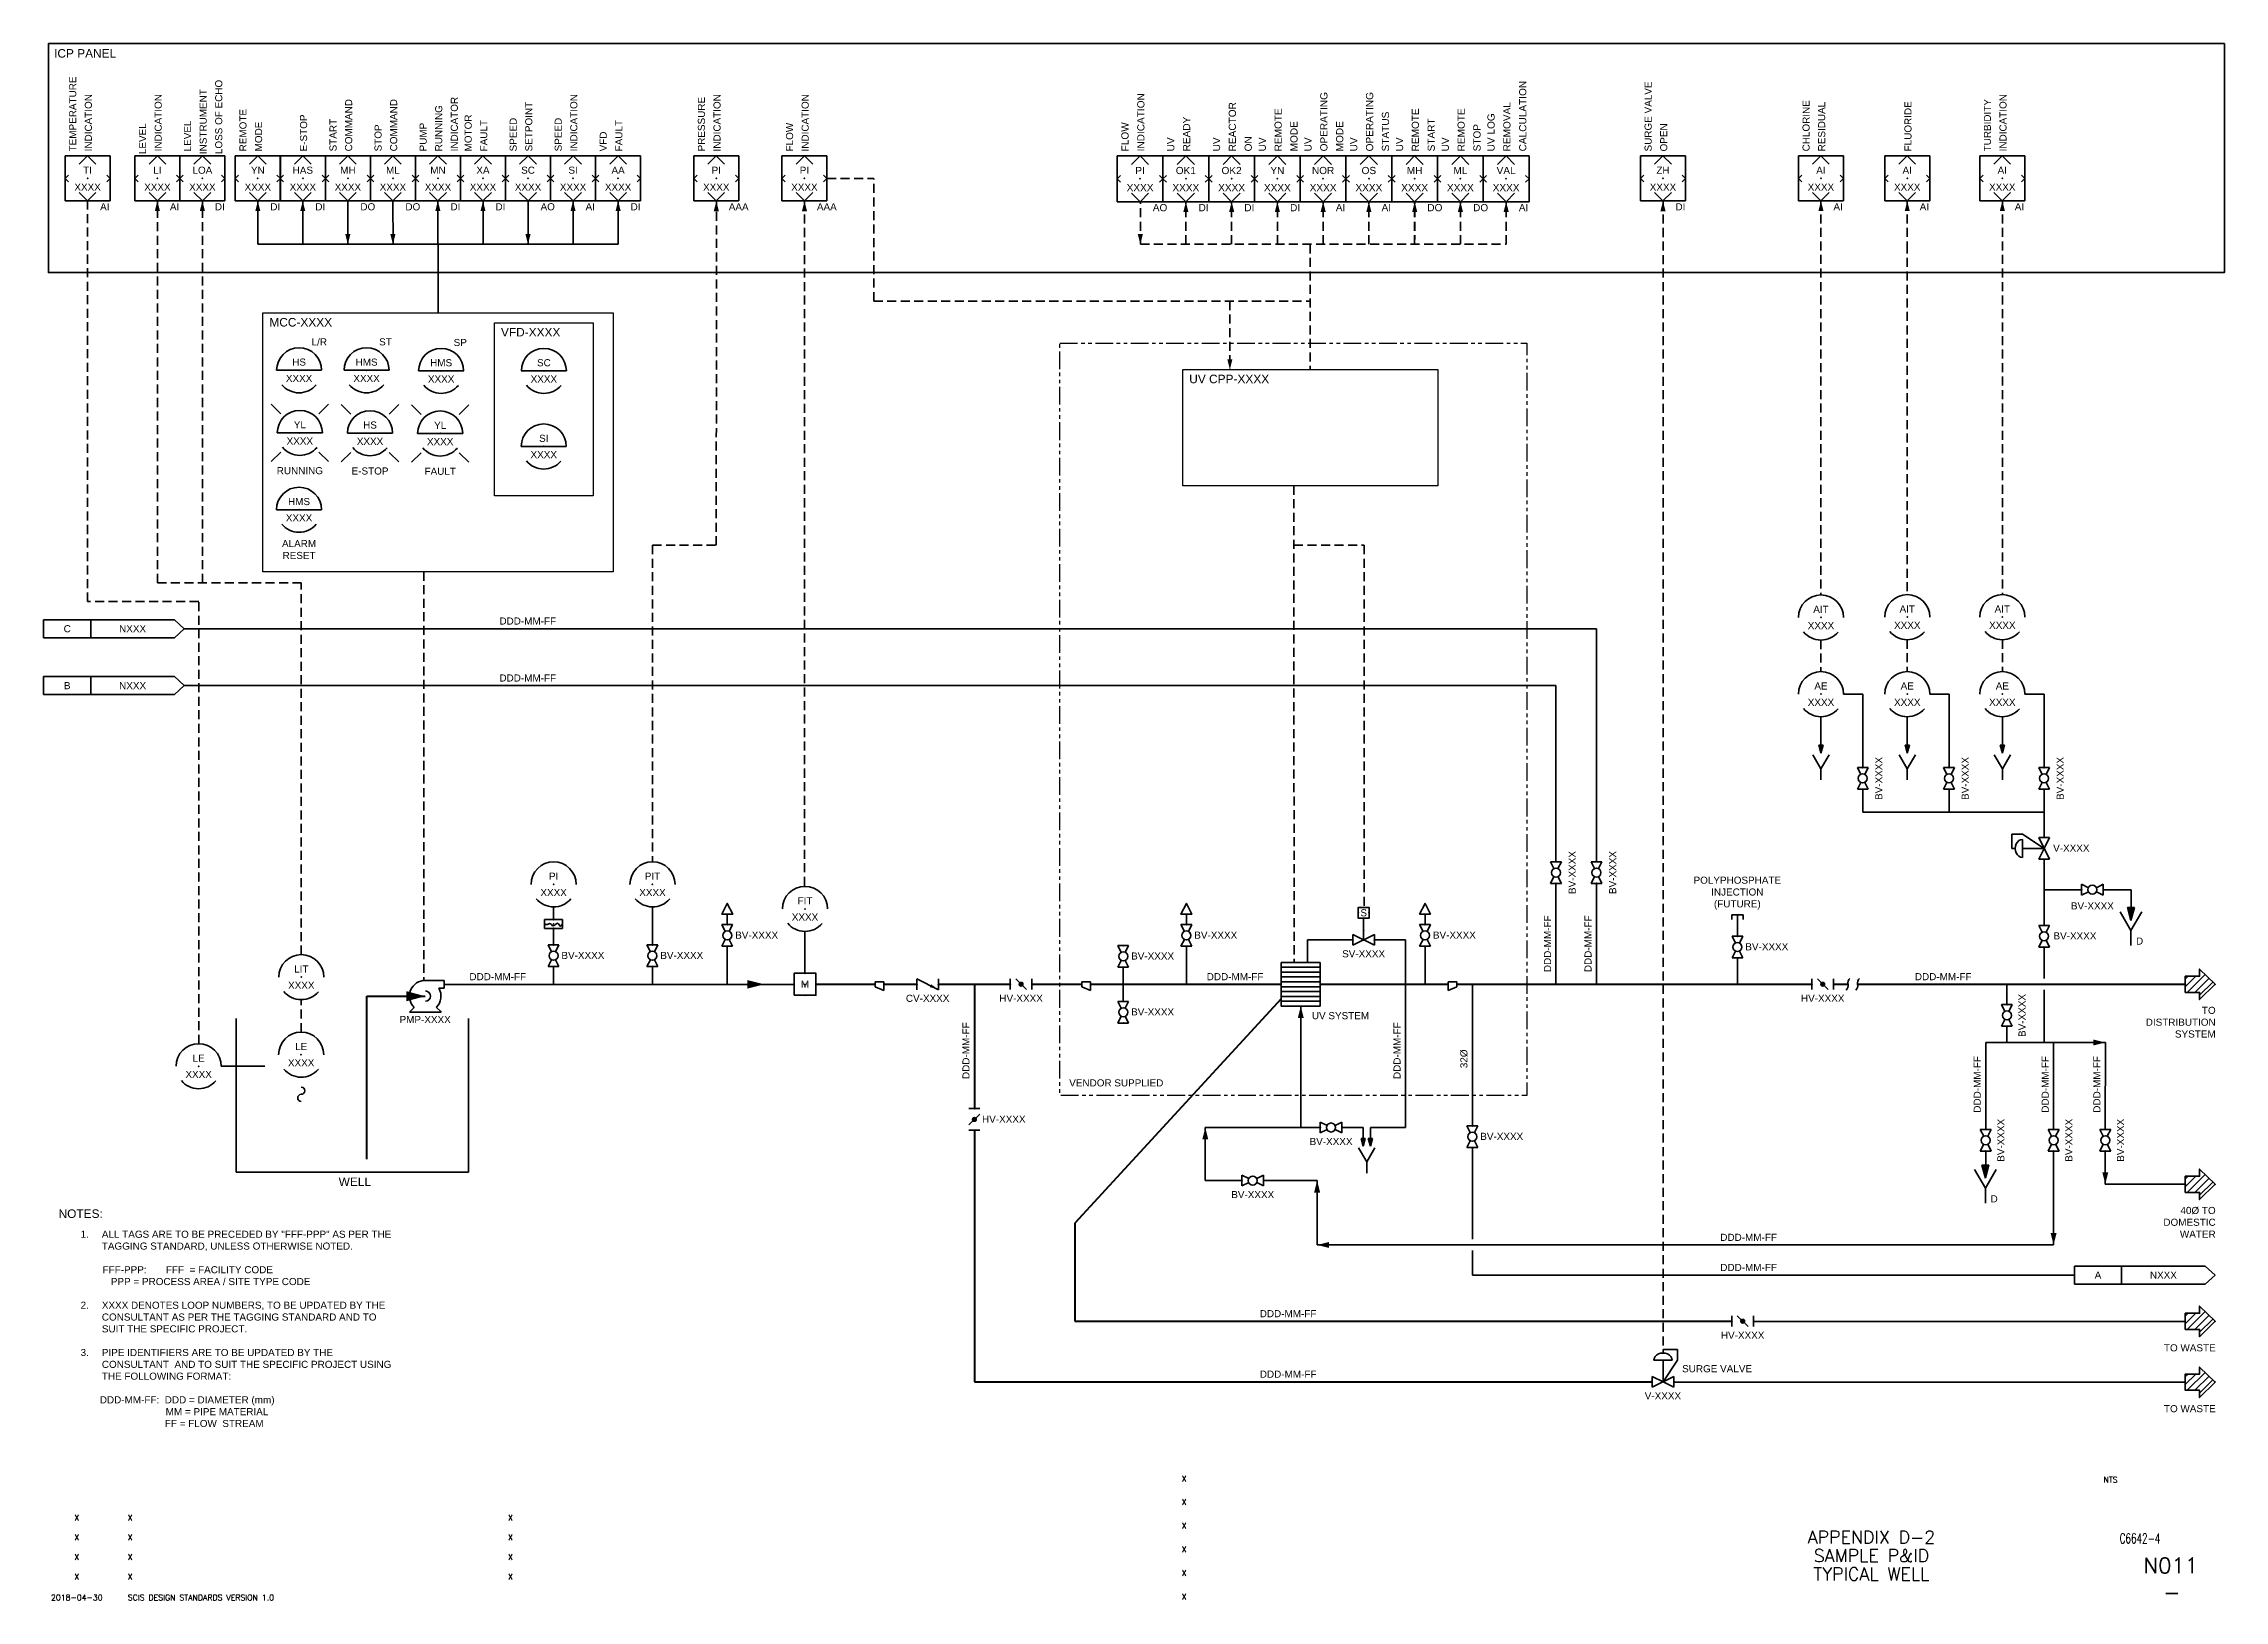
# Paper-space layout '01-Typical Well - A1 Sheet' of a CAD drawing. Extents: x 47 to 816, y 22 to 571.
import ezdxf
from ezdxf.enums import TextEntityAlignment as Align

# ---------------------------------------------------------------- set-up
doc = ezdxf.new("R2010")
doc.units = 0
doc.linetypes.add('HIDDEN2', pattern=[4.7625, 3.175, -1.5875])
doc.linetypes.add('PHANTOM2', pattern=[1.25, 0.625, -0.125, 0.125, -0.125, 0.125, -0.125])
doc.layers.add('BOR-A1', color=7, linetype='Continuous')
for name, color, linetype, lineweight in [('D-EQPM', 4, 'Continuous', 35), ('D-MAJOR', 6, 'Continuous', 70), ('D-MINOR', 4, 'Continuous', 35), ('D-VALV', 4, 'Continuous', 35), ('G-ANNO-SYMB', 4, 'Continuous', 35), ('N-ANNO-TEXT', 3, 'Continuous', 18), ('N-CONT-PANL', 3, 'Continuous', 25), ('N-EQPM', 4, 'Continuous', 35), ('N-INST', 4, 'Continuous', 35), ('N-SGNL-ELEC', 4, 'HIDDEN2', 35), ('N-SWLN', 4, '_SOFTWARE', 35), ('N-VNDR', 3, 'PHANTOM2', 25)]:
    doc.layers.add(name, color=color, linetype=linetype, lineweight=lineweight)
doc.styles.add('_CGS_2-5_NOTES', font='arial.ttf', dxfattribs={"height": 2.5})
doc.styles.add('_CGS_2-5_SYMBOL', font='arial.ttf', dxfattribs={"height": 2.5})
doc.styles.get("Standard").update_dxf_attribs({"font": 'arial.ttf'})
doc.styles.add('STD2-0', font='simplex.shx', dxfattribs={"height": 2})
doc.styles.add('STD3-5', font='simplex.shx', dxfattribs={"height": 3.5})
doc.styles.add('STD4-5', font='simplex.shx', dxfattribs={"height": 4.5})
doc.styles.add('STD5-5', font='SIMPLEX')
doc.linetypes.add('_SOFTWARE', pattern='A,8.5,1.75,["o",Standard,S=2.5,R=0,X=0,Y=-0.7969],-1.5485', length=11.7985)

psp = doc.layouts.new('01-Typical Well - A1 Sheet')

# ---------------------------------------------------------------- texts
at = {"layer": 'N-ANNO-TEXT', "style": '_CGS_2-5_NOTES'}
for s, insert, char_height, width, attachment_point in [('ICP PANEL', (50.99, 569.04), 3, 103.4701, 1), ('MCC-XXXX', (126.87, 474.3), 3, 58.28, 1), ('VFD-XXXX', (208.5, 470.8), 3, 58.28, 1), ('UV CPP-XXXX', (451.12, 454.33), 3, 58.28, 1), ('RUNNING', (137.61, 421.76), 2.5, 42.0547, 2), ('E-STOP', (162.36, 421.65), 2.5, 42.0547, 2), ('FAULT', (187.09, 421.55), 2.5, 42.0547, 2), ('ALARM\\PRESET', (137.34, 396.06), 2.5, 42.0547, 2), ('DDD-MM-FF', (207.97, 368.78), 2.5, 42.0547, 1), ('DDD-MM-FF', (207.97, 348.72), 2.5, 42.0547, 1), ('V-XXXX', (762.05, 288.76), 2.5, 42.0547, 2), ('POLYPHOSPHATE\\PINJECTION\\P(FUTURE)', (644.31, 265.88), 2.5, 45.7159, 8), ('BV-XXXX', (769.47, 268.4), 2.5, 42.0547, 2), ('BV-XXXX', (298.64, 258.11), 2.5, 42.0547, 2), ('BV-XXXX', (460.47, 258.11), 2.5, 42.0547, 2), ('BV-XXXX', (544.58, 258.13), 2.5, 42.0547, 2), ('BV-XXXX', (654.71, 254.01), 2.5, 42.0547, 2), ('BV-XXXX', (763.32, 257.84), 2.5, 42.0547, 2), ('BV-XXXX', (237.39, 250.97), 2.5, 42.0547, 2), ('BV-XXXX', (272.24, 250.97), 2.5, 42.0547, 2), ('BV-XXXX', (438.21, 250.74), 2.5, 42.0547, 2), ('SV-XXXX', (512.58, 251.53), 2.5, 42.0547, 2), ('DDD-MM-FF', (197.39, 243.47), 2.5, 42.0547, 1), ('DDD-MM-FF', (457.29, 243.47), 2.5, 42.0547, 1), ('DDD-MM-FF', (706.9, 243.47), 2.5, 42.0547, 1), ('CV-XXXX', (358.91, 235.85), 2.5, 42.0547, 2), ('HV-XXXX', (391.85, 235.86), 2.5, 42.0547, 2), ('BV-XXXX', (438.21, 231.05), 2.5, 42.0547, 2), ('HV-XXXX', (674.41, 235.86), 2.5, 42.0547, 2), ('TO DISTRIBUTION\\PSYSTEM', (812.93, 220.73), 2.5, 26.4734, 9), ('PMP-XXXX', (181.79, 228.37), 2.5, 42.0547, 2), ('UV SYSTEM', (504.44, 229.73), 2.5, 42.0547, 2), ('VENDOR SUPPLIED', (408.81, 206.05), 2.5, 58.28, 1), ('HV-XXXX', (385.75, 193.27), 2.5, 42.0547, 2), ('BV-XXXX', (501.11, 185.4), 2.5, 42.0547, 2), ('BV-XXXX', (561.27, 187.2), 2.5, 42.0547, 2), ('WELL', (157.01, 171.45), 3, 58.28, 2), ('BV-XXXX', (473.5, 166.68), 2.5, 42.0547, 2), ('NOTES:', (52.56, 160.22), 3, 58.28, 1), ('40%%C TO\\PDOMESTIC\\PWATER ', (812.93, 150.27), 2.5, 26.4734, 9), ('\\pi-7.5,l7.5,t7.5;1.^IALL TAGS ARE TO BE PRECEDED BY "FFF-PPP" AS PER THE TAGGING STANDARD, UNLESS OTHERWISE NOTED.\\P\\pi0,l0,tz;\\P        FFF-PPP:       FFF  = FACILITY CODE^I^I^I^I^I                     PPP = PROCESS AREA / SITE TYPE CODE \\P\\P\\pi-7.5,l7.5,t7.5;2.^IXXXX DENOTES LOOP NUMBERS, TO BE UPDATED BY THE CONSULTANT AS PER THE TAGGING STANDARD AND TO SUIT THE SPECIFIC PROJECT.\\P\\pi0,l0,tz;\\P\\pi-7.5,l7.5,t7.5;3.^IPIPE IDENTIFIERS ARE TO BE UPDATED BY THE CONSULTANT  AND TO SUIT THE SPECIFIC PROJECT USING THE FOLLOWING FORMAT:\\P\\pi0,l0,tz;\\P       DDD-MM-FF:  DDD = DIAMETER (mm)\\P^I^I^IMM = PIPE MATERIAL\\P^I^I          FF = FLOW  STREAM  ', (60.32, 152.72), 2.5, 109.7185, 1), ('DDD-MM-FF', (638.31, 151.63), 2.5, 42.0547, 1), ('DDD-MM-FF', (638.31, 141.03), 2.5, 42.0547, 1), ('DDD-MM-FF', (475.98, 124.73), 2.5, 42.0547, 1), ('HV-XXXX', (646.19, 117.12), 2.5, 42.0547, 2), ('\\PTO WASTE', (812.93, 110.17), 2.5, 26.4734, 9), ('DDD-MM-FF', (476, 103.41), 2.5, 42.0547, 1), ('SURGE VALVE', (637.18, 105.34), 2.5, 42.0547, 2), ('V-XXXX', (618.09, 95.78), 2.5, 42.0547, 2), ('\\PTO WASTE', (812.93, 88.73), 2.5, 26.4734, 9)]:
    psp.add_mtext(s, dxfattribs=dict(at, insert=insert, char_height=char_height, width=width, attachment_point=attachment_point))
at = {"layer": 'N-ANNO-TEXT', "char_height": 2.5, "rotation": 90, "style": '_CGS_2-5_NOTES'}
for s, insert, width, attachment_point in [('BV-XXXX', (692.93, 312.06), 42.0547, 2), ('BV-XXXX', (723.35, 312.06), 42.0547, 2), ('BV-XXXX', (756.87, 312.06), 42.0547, 2), ('BV-XXXX', (584.85, 278.91), 42.0547, 2), ('BV-XXXX', (599.13, 278.91), 42.0547, 2), ('DDD-MM-FF', (576.16, 263.8), 42.0547, 3), ('DDD-MM-FF', (590.44, 263.8), 42.0547, 3), ('BV-XXXX', (743.42, 228.55), 42.0547, 2), ('DDD-MM-FF', (371.16, 226.14), 42.0547, 3), ('DDD-MM-FF', (523.11, 226.14), 42.0547, 3), ('32%%C', (546.68, 209.97), 42.0547, 1), ('DDD-MM-FF', (727.63, 214.27), 45.7763, 3), ('DDD-MM-FF', (751.58, 214.27), 45.7763, 3), ('DDD-MM-FF', (769.8, 214.27), 45.7763, 3), ('BV-XXXX', (735.95, 184.57), 42.0547, 2), ('BV-XXXX', (759.9, 184.57), 42.0547, 2), ('BV-XXXX', (778.12, 184.57), 42.0547, 2)]:
    psp.add_mtext(s, dxfattribs=dict(at, insert=insert, width=width, attachment_point=attachment_point))

# ---------------------------------------------------------------- blocks, each defined once
blk = doc.blocks.new('CGS A1 TITLE ATT')
at = {"layer": 'BOR-A1', "color": 1}
for tag, p, height, style in [('DATE', (448.47, 64.4), 2, 'STD2-0'), ('DRAWN', (448.47, 56.08), 2, 'STD2-0'), ('DESIGNER', (448.47, 47.76), 2, 'STD2-0'), ('CHECKED', (448.47, 39.44), 2, 'STD2-0'), ('FILE', (783.85, 42.55), 3.5, 'STD3-5'), ('ENGINEER', (448.47, 31.12), 2, 'STD2-0'), ('AD909', (787.49, 32), 5.5, 'STD5-5'), ('APPROVED', (448.47, 22.72), 2, 'STD2-0')]:
    blk.add_attdef(tag, p, '', height=height, dxfattribs=dict(at, style=style))
at = {"layer": 'BOR-A1', "color": 1, "style": 'STD2-0', "flags": 4}
blk.add_attdef('SCALE', (773.37, 64), '', height=2, dxfattribs=at)
at = {"layer": 'BOR-A1', "color": 1, "style": 'STD4-5'}
for tag, p in [('TITLE-1', (691.59, 44.75)), ('TITLE-2', (691.59, 38.25)), ('TITLE-3', (691.59, 31.75)), ('TITLE-4', (691.59, 25.25))]:
    blk.add_attdef(tag, text='', height=4.5, dxfattribs=at).set_placement(p, align=Align.MIDDLE_CENTER)
at = {"layer": 'BOR-A1', "color": 1, "style": 'STD5-5'}
blk.add_attdef('999', text='', height=5.5, dxfattribs=at).set_placement((800.49, 22.5), align=Align.RIGHT)
blk = doc.blocks.new('_N_INST_FIELD_OP ACCESS')
for start, end in [(0, 180), (219.69949, 319.76065)]:
    blk.add_arc((0, 0), 7.94, start, end)
blk.add_point((0, 0))
at = {"style": '_CGS_2-5_SYMBOL'}
blk.add_attdef('ABB', (4.41, 8.76), '', height=2.5, dxfattribs=at)
for tag, p in [('TAG', (0, 1.63)), ('NO', (0, -4.12))]:
    blk.add_attdef(tag, text='', height=2.5, dxfattribs=at).set_placement(p, align=Align.CENTER)
blk = doc.blocks.new('_D_VALVE_CHECK')
for p, q in [((0, -1.905), (0, 1.905)), ((0, 1.905), (7.62, -1.905)), ((7.62, -1.905), (7.62, 1.905))]:
    blk.add_line(p, q)
for p in [(0, 0), (3.81, 0), (7.62, 0)]:
    blk.add_point(p)
blk.add_solid([(4.5466, -0.9652), (7.62, -1.905), (5.0292, 0.0254)])
blk = doc.blocks.new('_D_VALVE_BUTTERFLY')
h = blk.add_hatch(color=256)
edge = h.paths.add_edge_path()
edge.add_arc((3.81, 0.02), 0.953, 180, 540)
for p, q in [((0, 1.91), (0, -1.9)), ((1.91, 1.91), (5.72, -1.9)), ((7.62, 1.91), (7.62, -1.9))]:
    blk.add_line(p, q)
for p in [(3.81, 0), (0, -0.02), (7.62, -0.02)]:
    blk.add_point(p)
blk = doc.blocks.new('_N_PLC_FIELD_OP ACCESS')
for p, q in [((-7.94, 15.87), (7.94, 15.87)), ((-7.94, 0), (-7.94, 15.87)), ((0, 15.87), (-2.96, 12.91)), ((2.96, 12.91), (0, 15.87)), ((7.94, 0), (7.94, 15.87)), ((-6.76, 9.11), (-7.94, 7.94)), ((-7.94, 7.94), (-6.76, 6.76)), ((7.94, 7.94), (6.76, 9.11)), ((6.76, 6.76), (7.94, 7.94)), ((7.94, 0), (-7.94, 0)), ((-2.96, 2.96), (0, 0)), ((0, 0), (2.96, 2.96))]:
    blk.add_line(p, q)
blk.add_point((0, 7.94))
at = {"style": '_CGS_2-5_SYMBOL'}
for tag, p in [('DESCRIPTION1', (-3.99, 16.48)), ('DESCRIPTION2', (1.51, 16.48)), ('DESCRIPTION3', (7.01, 16.48))]:
    blk.add_attdef(tag, p, '', height=2.5, rotation=90, dxfattribs=at)
for tag, p in [('TAG', (0, 9.57)), ('NO', (0, 3.62))]:
    blk.add_attdef(tag, text='', height=2.5, dxfattribs=at).set_placement(p, align=Align.CENTER)
blk.add_attdef('ABB', (4.41, -3.31), '', height=2.5, dxfattribs=at)
blk = doc.blocks.new('_N_LIGHT_PANEL')
for p, q in [((-10.12, 10.08), (-6.74, 6.73)), ((10.1, 10.08), (6.72, 6.73)), ((-7.95, 0), (7.95, 0)), ((-10.12, -10.11), (-6.74, -6.76)), ((10.1, -10.11), (6.72, -6.76))]:
    blk.add_line(p, q)
for start, end in [(0, 180), (219.69949, 319.76065)]:
    blk.add_arc((0, 0), 7.94, start, end)
blk.add_point((0, 0))
at = {"style": '_CGS_2-5_SYMBOL'}
for tag, p in [('TAG', (0, 1.63)), ('NO', (0, -4.12))]:
    blk.add_attdef(tag, text='', height=2.5, dxfattribs=at).set_placement(p, align=Align.CENTER)
blk.add_attdef('ABB', (7.41, 4.76), '', height=2.5, dxfattribs=at)
blk = doc.blocks.new('_N_INST_PANEL_OP ACCESS')
blk.add_line((-7.95, 0), (7.95, 0))
for start, end in [(0, 180), (219.69949, 319.76065)]:
    blk.add_arc((0, 0), 7.94, start, end)
at = {"ltscale": 0.0508}
blk.add_point((0, 0), dxfattribs=at)
at = {"style": '_CGS_2-5_SYMBOL'}
blk.add_attdef('ABB', (4.41, 8.76), '', height=2.5, dxfattribs=at)
for tag, p in [('TAG', (0, 1.63)), ('NO', (0, -4.12))]:
    blk.add_attdef(tag, text='', height=2.5, dxfattribs=at).set_placement(p, align=Align.CENTER)
blk = doc.blocks.new('REFa')
for p, q in [((29.5148, 3.175), (0, 3.175)), ((0, -3.175), (0, 3.175)), ((32.9692, 0), (29.5148, 3.175)), ((29.5148, -3.175), (32.9692, 0)), ((0, -3.175), (29.5148, -3.175))]:
    blk.add_line(p, q)
at = {"style": '_CGS_2-5_SYMBOL'}
blk.add_attdef('A', text='', height=2.5, dxfattribs=at).set_placement((14.7574, 0), align=Align.MIDDLE_CENTER)
blk = doc.blocks.new('REFb')
for p, q in [((0, 3.175), (0, -3.175)), ((0, 3.175), (16.6116, 3.175)), ((16.6116, -3.175), (16.6116, 3.175)), ((16.6116, -3.175), (0, -3.175))]:
    blk.add_line(p, q)
at = {"style": '_CGS_2-5_SYMBOL'}
blk.add_attdef('A', text='', height=2.5, dxfattribs=at).set_placement((8.3058, 0), align=Align.MIDDLE_CENTER)
blk = doc.blocks.new('_D_VALVE_BALL - NORMALLY OPEN')
for p, q in [((2.39, 0.71), (0, 1.9)), ((0, 1.9), (0, -1.9)), ((5.23, 0.71), (7.62, 1.9)), ((7.62, 1.9), (7.62, -1.9)), ((0, -1.9), (2.39, -0.71)), ((7.62, -1.9), (5.23, -0.71))]:
    blk.add_line(p, q)
blk.add_circle((3.81, 0), 1.59)
for p in [(0, 0), (7.62, 0)]:
    blk.add_point(p)
blk = doc.blocks.new('_D_PUMP_CENTRIFUGAL')
for p, q in [((13.39, 5.59), (6.71, 5.59)), ((13.39, 2.82), (11.43, 2.82)), ((13.39, 2.82), (13.39, 5.59)), ((2.77, -3.96), (1.07, -5.64)), ((1.07, -5.64), (12.24, -5.64)), ((12.34, -5.64), (10.57, -3.89))]:
    blk.add_line(p, q)
for centre, radius, start, end in [((6.65, 0.03), 5.56, 89.38724, 225.64861), ((6.71, 0.05), 1.81, 270.00004, 90.00004), ((6.65, 0.03), 5.56, 315.00001, 30.01244)]:
    blk.add_arc(centre, radius, start, end)
blk.add_point((13.39, 4.19))
at = {"extrusion": (0, 0, -1)}
blk.add_solid([(-6.68, 0), (0, 1.8), (0, -1.78)], dxfattribs=at)
at = {"style": '_CGS_2-5_SYMBOL'}
blk.add_attdef('XX', text='', height=2.5, dxfattribs=at).set_placement((13.71, -5.8), align=Align.TOP_LEFT)
blk = doc.blocks.new('_D_VALVE_GATE')
for p, q in [((7.62, -1.905), (0, 1.905)), ((0, 1.905), (0, -1.905)), ((0, -1.905), (7.62, 1.905)), ((7.62, 1.905), (7.62, -1.905))]:
    blk.add_line(p, q)
for p in [(0, 0), (3.81, 0), (7.62, 0)]:
    blk.add_point(p)
blk = doc.blocks.new('_D_METER_ELECTROMAGNETIC FLOWMETER')
at = {"flags": 128}
blk.add_lwpolyline([(0, -3.86), (0, 3.86), (7.72, 3.86), (7.72, -3.86)], close=True, dxfattribs=at)
for p in [(0, 0), (3.86, 3.86), (3.86, 0), (7.72, 0), (3.86, -3.86)]:
    blk.add_point(p)
at = {"style": '_CGS_2-5_SYMBOL'}
blk.add_text('M', height=2.5, dxfattribs=at).set_placement((3.87, 0), align=Align.MIDDLE_CENTER)
blk = doc.blocks.new('_D_MISC_DRAIN')
for p, q in [((-0.1, -4.6), (-1.32, 0)), ((-1.32, 0), (1.14, 0)), ((-0.1, -4.6), (-1.02, 0)), ((-0.1, -4.6), (-0.74, 0)), ((-0.1, -4.6), (-0.41, 0)), ((-0.1, -4.6), (1.14, 0)), ((-0.1, -4.6), (0.71, 0)), ((-0.1, -4.6), (0.33, 0)), ((0, 0), (-0.1, -4.6)), ((-0.08, -8.13), (-3.89, -1.55)), ((-0.08, -8.13), (3.73, -1.55)), ((-0.08, -8.13), (-0.08, -13.36))]:
    blk.add_line(p, q)
at = {"style": '_CGS_2-5_SYMBOL'}
blk.add_text('D', height=2.5, dxfattribs=at).set_placement((1.72, -11.85), align=Align.MIDDLE_LEFT)
blk = doc.blocks.new('_D_MISC_PIPE CAP')
for p, q in [((0, -1.9812), (0, 2.0066)), ((0, 2.0066), (1.5494, 2.0066)), ((0, -1.9812), (1.5494, -1.9812))]:
    blk.add_line(p, q)
blk.add_point((0, 0.0254))
blk = doc.blocks.new('_D_VALVE_PRESSURE REDUCING - SELF CONTAINED')
for p, q in [((8.89, 11.43), (3.81, 11.43)), ((3.81, 11.43), (3.81, 10.13)), ((8.89, 7.62), (8.89, 11.43)), ((3.81, 0), (0, 1.9)), ((0, 1.9), (0, -1.9)), ((0, -1.9), (7.62, 1.9)), ((0.63, 7.59), (6.99, 7.59)), ((3.81, 0), (8.89, 7.62)), ((3.81, 0), (3.81, 7.59)), ((7.62, -1.9), (3.81, 0)), ((7.62, 1.9), (7.62, -1.9))]:
    blk.add_line(p, q)
blk.add_ellipse((3.8, 7.6), major_axis=(3.18, 0), ratio=0.8, start_param=0, end_param=3.141593)
blk = doc.blocks.new('_D_METER_LEVEL ULTRASOUND')
for centre, radius, start, end in [((0, 0), 7.94, 0, 180), ((0, 0), 7.94, 219.69949, 319.76065), ((0.04, -15.24), 1.27, 90, 270), ((0.04, -12.7), 1.27, 270, 90)]:
    blk.add_arc(centre, radius, start, end)
blk.add_point((0, 0))
at = {"style": '_CGS_2-5_SYMBOL'}
blk.add_attdef('ABB', (4.41, 8.76), '', height=2.5, dxfattribs=at)
for tag, p in [('TAG', (0, 1.63)), ('NO', (0, -4.12))]:
    blk.add_attdef(tag, text='', height=2.5, dxfattribs=at).set_placement(p, align=Align.CENTER)
blk = doc.blocks.new('_D_ACTUATOR_SOLENOID')
at = {"ltscale": 0.0508, "flags": 128}
blk.add_lwpolyline([(0, 0), (0, 7.62), (-1.9, 7.62), (-1.9, 11.43), (1.91, 11.43), (1.91, 7.62), (0, 7.62)], dxfattribs=at)
at = {"ltscale": 0.0508}
for p in [(-1.9, 9.53), (1.91, 9.53), (0, 3.18), (0, 0)]:
    blk.add_point(p, dxfattribs=at)
at = {"style": '_CGS_2-5_SYMBOL'}
blk.add_text('S', height=2.5, dxfattribs=at).set_placement((0.02, 9.53), align=Align.MIDDLE_CENTER)
blk.add_attdef('XXX', text='', height=2.5, dxfattribs=at).set_placement((0.74, 6.23), align=Align.TOP_LEFT)
blk = doc.blocks.new('_D_MISC_ECC REDUCER')
for p, q in [((0, -0.9), (0, 0.9)), ((0, 0.9), (3.05, 0.9)), ((3.05, -2.14), (3.05, 0.9)), ((3.05, -2.14), (0, -0.9))]:
    blk.add_line(p, q)
blk = doc.blocks.new('CGS A1 REV ATT')
at = {"layer": 'BOR-A1', "color": 1, "style": 'STD2-0'}
for tag, p in [('R5-DATE', (58.99, 50.62)), ('R5-BY', (211.87, 50.62)), ('R4-DATE', (58.99, 43.7)), ('R3-DATE', (58.99, 36.78)), ('R4-BY', (211.87, 43.7)), ('R3-BY', (211.87, 36.78)), ('R2-DATE', (58.99, 29.86)), ('R2-BY', (211.87, 29.86)), ('R1-DATE', (58.99, 22.46)), ('R1-BY', (211.87, 22.46))]:
    blk.add_attdef(tag, text='', height=2, dxfattribs=at).set_placement(p, align=Align.CENTER)
for tag, p in [('R5-DESC', (76.99, 50.62)), ('R4-DESC', (76.99, 43.7)), ('R3-DESC', (76.99, 36.78)), ('R2-DESC', (76.99, 29.86)), ('R1-DESC', (76.99, 22.46))]:
    blk.add_attdef(tag, p, '', height=2, dxfattribs=at)

# ---------------------------------------------------------------- linework, layer by layer
at = {"ltscale": 0.0508}
for p, q in [((802.2, 122.63), (803.22, 123.65)), ((802.2, 119.94), (805.91, 123.65)), ((802.2, 101.19), (803.22, 102.21)), ((802.2, 98.5), (805.91, 102.21))]:
    psp.add_line(p, q, dxfattribs=at)
for p in [(802.2, 120.78), (802.2, 99.34)]:
    psp.add_point(p, dxfattribs=at)
at = {"layer": 'D-EQPM'}
for p, q in [((673.79, 315.48), (670.94, 320.41)), ((673.79, 315.48), (676.65, 320.41)), ((673.79, 315.48), (673.79, 311.55)), ((704.21, 315.48), (701.36, 320.41)), ((704.21, 315.48), (707.07, 320.41)), ((704.21, 315.48), (704.21, 311.55)), ((737.73, 315.48), (734.87, 320.41)), ((737.73, 315.48), (740.58, 320.41)), ((737.73, 315.48), (737.73, 311.55)), ((513.69, 176.95), (510.83, 181.88)), ((513.69, 176.95), (516.55, 181.88)), ((513.69, 176.95), (513.69, 173.02))]:
    psp.add_line(p, q, dxfattribs=at)
at = {"layer": 'D-EQPM', "ltscale": 0.0508}
for p, q in [((483.58, 247.25), (497.29, 247.25)), ((483.58, 231.83), (483.58, 247.25)), ((497.29, 247.25), (497.29, 231.83)), ((483.58, 245.53), (497.29, 245.53)), ((483.58, 243.82), (497.29, 243.82)), ((483.58, 242.11), (497.29, 242.11)), ((483.58, 240.4), (497.29, 240.4)), ((483.58, 238.68), (497.29, 238.68)), ((483.58, 236.97), (497.29, 236.97)), ((483.58, 235.26), (497.29, 235.26)), ((497.29, 233.54), (483.58, 233.54)), ((497.29, 231.83), (483.58, 231.83)), ((115.15, 173.39), (115.15, 227.52)), ((197.01, 173.39), (197.01, 227.52)), ((197.01, 173.39), (115.15, 173.39)), ((166.7, 173.39), (197.01, 173.39))]:
    psp.add_line(p, q, dxfattribs=at)
at = {"layer": 'D-MAJOR'}
for p, q in [((188.54, 239.52), (311.81, 239.55)), ((319.54, 239.55), (340.42, 239.53)), ((343.47, 239.53), (355.11, 239.53)), ((362.73, 239.53), (388.05, 239.53)), ((375.39, 239.53), (375.39, 195.72)), ((395.67, 239.53), (413.26, 239.53)), ((416.31, 239.53), (483.58, 239.53)), ((497.29, 239.53), (542.35, 239.53)), ((528.95, 239.55), (542.35, 239.54)), ((545.4, 239.54), (568.92, 239.53)), ((545.4, 239.53), (670.62, 239.53)), ((678.24, 239.53), (683.34, 239.53)), ((686.71, 239.53), (802.2, 239.53)), ((161.17, 235.32), (181.83, 235.32)), ((161.17, 177.87), (161.17, 235.32)), ((483.58, 234.37), (410.81, 155.38)), ((375.39, 188.1), (375.39, 99.47)), ((410.81, 155.38), (410.81, 120.79)), ((410.81, 120.79), (642.4, 120.81)), ((650.02, 120.79), (802.2, 120.78)), ((375.39, 99.47), (614.31, 99.47)), ((621.93, 99.46), (802.2, 99.35))]:
    psp.add_line(p, q, dxfattribs=at)
at = {"layer": 'D-MINOR'}
for p, q in [((96.88, 364.82), (594.67, 364.82)), ((594.67, 364.82), (594.67, 282.7)), ((96.88, 344.76), (580.39, 344.76)), ((580.39, 344.76), (580.39, 282.7)), ((673.8, 333.94), (673.8, 323.78)), ((704.22, 333.94), (704.22, 323.78)), ((737.73, 333.94), (737.73, 323.78)), ((673.79, 321.02), (673.06, 323.78)), ((673.06, 323.78), (674.54, 323.78)), ((673.79, 321.02), (673.24, 323.78)), ((673.79, 321.02), (673.41, 323.78)), ((673.79, 321.02), (673.61, 323.78)), ((673.79, 321.02), (674.54, 323.78)), ((673.79, 321.02), (674.28, 323.78)), ((673.79, 321.02), (674.05, 323.78)), ((673.85, 323.78), (673.79, 321.02)), ((704.21, 321.02), (703.48, 323.78)), ((703.48, 323.78), (704.96, 323.78)), ((704.21, 321.02), (703.66, 323.78)), ((704.21, 321.02), (703.83, 323.78)), ((704.21, 321.02), (704.03, 323.78)), ((704.21, 321.02), (704.96, 323.78)), ((704.21, 321.02), (704.7, 323.78)), ((704.21, 321.02), (704.47, 323.78)), ((704.27, 323.78), (704.21, 321.02)), ((737.73, 321.02), (736.99, 323.78)), ((736.99, 323.78), (738.47, 323.78)), ((737.73, 321.02), (737.18, 323.78)), ((737.73, 321.02), (737.34, 323.78)), ((737.73, 321.02), (737.54, 323.78)), ((737.73, 321.02), (738.47, 323.78)), ((737.73, 321.02), (738.21, 323.78)), ((737.73, 321.02), (737.98, 323.78)), ((737.79, 323.78), (737.73, 321.02)), ((688.52, 308.27), (688.52, 300.13)), ((718.93, 308.27), (718.93, 300.13)), ((688.52, 300.13), (752.45, 300.13)), ((752.45, 260.28), (752.45, 283.59)), ((580.39, 275.08), (580.39, 239.53)), ((594.67, 275.08), (594.67, 239.53)), ((783.14, 266.62), (783.14, 272.87)), ((227.03, 266.81), (227.03, 262.35)), ((261.88, 266.81), (261.88, 253.41)), ((644.35, 256.45), (644.35, 263.96)), ((227.03, 259.2), (227.03, 253.41)), ((492.83, 255.2), (492.83, 247.25)), ((492.83, 255.2), (508.79, 255.2)), ((516.41, 255.2), (527.34, 255.2)), ((527.34, 189.08), (527.34, 255.2)), ((288.28, 252.93), (288.28, 239.53)), ((450.11, 252.93), (450.11, 239.53)), ((534.23, 252.95), (534.23, 239.53)), ((644.35, 248.83), (644.35, 239.53)), ((752.45, 241.53), (752.45, 252.66)), ((227.03, 245.79), (227.03, 239.53)), ((261.88, 245.79), (261.88, 239.53)), ((427.86, 245.56), (427.86, 239.53)), ((427.86, 233.5), (427.86, 239.53)), ((550.91, 239.56), (550.91, 189.65)), ((739.34, 232.38), (739.34, 239.53)), ((490.44, 189.08), (490.44, 231.83)), ((752.45, 219.03), (752.45, 237.53)), ((739.34, 219.03), (739.34, 224.76)), ((731.87, 219.03), (731.86, 188.39)), ((731.87, 219.03), (774.04, 219.03)), ((755.82, 219.03), (755.81, 188.39)), ((774.04, 219.03), (774.03, 188.39)), ((456.78, 189.08), (497.32, 189.08)), ((456.78, 170.37), (456.78, 189.08)), ((504.94, 189.08), (512.41, 189.08)), ((512.42, 182.49), (511.67, 185.25)), ((513.15, 185.25), (511.67, 185.25)), ((512.42, 182.49), (511.93, 185.25)), ((512.42, 182.49), (512.16, 185.25)), ((512.36, 185.25), (512.42, 182.49)), ((512.41, 189.08), (512.41, 185.25)), ((512.42, 182.49), (513.15, 185.25)), ((512.42, 182.49), (512.6, 185.25)), ((512.42, 182.49), (512.8, 185.25)), ((512.42, 182.49), (512.97, 185.25)), ((514.96, 182.49), (514.23, 185.25)), ((514.23, 185.25), (515.71, 185.25)), ((514.96, 182.49), (514.41, 185.25)), ((514.96, 182.49), (514.58, 185.25)), ((514.96, 182.49), (514.78, 185.25)), ((514.96, 182.49), (515.71, 185.25)), ((514.96, 182.49), (515.45, 185.25)), ((514.96, 182.49), (515.22, 185.25)), ((515.02, 185.25), (514.96, 182.49)), ((514.97, 189.08), (514.97, 185.25)), ((527.34, 189.08), (514.97, 189.08)), ((550.91, 182), (550.91, 149.69)), ((731.86, 180.87), (731.86, 175.79)), ((755.81, 180.77), (755.8, 147.69)), ((774.03, 180.77), (774.02, 169.06)), ((469.71, 170.37), (456.78, 170.37)), ((477.33, 170.37), (496.2, 170.37)), ((496.2, 147.69), (496.2, 170.37)), ((774.02, 169.06), (802.2, 169.06)), ((496.2, 147.69), (755.8, 147.69)), ((550.91, 145.69), (550.91, 137.08)), ((763.13, 137.08), (550.91, 137.08))]:
    psp.add_line(p, q, dxfattribs=at)
at = {"layer": 'D-MINOR', "ltscale": 0.0508, "flags": 128}
for points in [[(288.28, 260.55), (288.28, 264.23), (286.38, 264.23), (288.28, 268.04), (290.19, 264.23), (288.28, 264.23)], [(450.11, 260.55), (450.11, 264.23), (448.21, 264.23), (450.11, 268.04), (452.02, 264.23), (450.11, 264.23)]]:
    psp.add_lwpolyline(points, dxfattribs=at)
at = {"layer": 'D-MINOR', "flags": 128}
psp.add_lwpolyline([(534.23, 260.57), (534.23, 264.25), (532.32, 264.25), (534.23, 268.06), (536.13, 264.25), (534.23, 264.25)], dxfattribs=at)
at = {"layer": 'G-ANNO-SYMB'}
for p, q in [((802.2, 241.38), (803.22, 242.4)), ((802.2, 238.69), (805.91, 242.4)), ((802.91, 236.68), (809.24, 242.98)), ((805.6, 236.68), (810.58, 241.66)), ((807.28, 235.67), (811.93, 240.32)), ((802.2, 170.92), (803.22, 171.93)), ((802.2, 168.23), (805.91, 171.93)), ((802.91, 166.22), (809.24, 172.52)), ((805.6, 166.22), (810.58, 171.2)), ((807.28, 165.2), (811.93, 169.85)), ((802.91, 117.93), (809.24, 124.23)), ((805.6, 117.93), (810.58, 122.91)), ((807.28, 116.92), (811.93, 121.56)), ((802.91, 96.49), (809.24, 102.79)), ((805.6, 96.49), (810.58, 101.47)), ((807.28, 95.47), (811.93, 100.12))]:
    psp.add_line(p, q, dxfattribs=at)
at = {"layer": 'G-ANNO-SYMB', "flags": 128}
for points in [[(812.71, 239.55), (807.28, 244.89), (807.28, 242.37), (802.2, 242.37), (802.2, 236.68), (807.28, 236.68), (807.28, 234.12)], [(812.71, 169.09), (807.28, 174.42), (807.28, 171.91), (802.2, 171.91), (802.2, 166.22), (807.28, 166.22), (807.28, 163.65)], [(812.71, 120.8), (807.28, 126.14), (807.28, 123.62), (802.2, 123.62), (802.2, 117.93), (807.28, 117.93), (807.28, 115.37)], [(812.71, 99.36), (807.28, 104.69), (807.28, 102.18), (802.2, 102.18), (802.2, 96.49), (807.28, 96.49), (807.28, 93.92)]]:
    psp.add_lwpolyline(points, close=True, dxfattribs=at)
at = {"layer": 'G-ANNO-SYMB'}
for p in [(802.2, 239.53), (812.71, 239.55), (802.2, 169.06), (812.71, 169.09), (812.71, 120.8), (812.71, 99.36)]:
    psp.add_point(p, dxfattribs=at)
at = {"layer": 'N-ANNO-TEXT'}
for points in [[(122.81, 515.56, 0, 1.8, 0), (122.81, 511.96, 1.8, 1.8, 0)], [(138.64, 515.56, 0, 1.8, 0), (138.64, 511.96, 1.8, 1.8, 0)], [(186.27, 515.56, 0, 1.8, 0), (186.27, 511.96, 1.8, 1.8, 0)], [(202.17, 515.56, 0, 1.8, 0), (202.17, 511.96, 1.8, 1.8, 0)], [(233.92, 515.56, 0, 1.8, 0), (233.92, 511.96, 1.8, 1.8, 0)], [(249.8, 515.56, 0, 1.8, 0), (249.8, 511.96, 1.8, 1.8, 0)], [(154.52, 500.26, 0, 1.8, 0), (154.52, 503.86, 1.8, 1.8, 0)], [(170.42, 500.26, 0, 1.8, 0), (170.42, 503.86, 1.8, 1.8, 0)], [(218.05, 500.26, 0, 1.8, 0), (218.05, 503.86, 1.8, 1.8, 0)], [(301.33, 239.53, 0, 3, 0), (295.33, 239.53, 3, 3, 0)], [(490.44, 231.81, 0, 2.1, 0), (490.44, 227.61, 2.1, 2.1, 0)], [(774.04, 219.03, 0, 2.1, 0), (769.84, 219.03, 2.1, 2.1, 0)], [(456.78, 189.08, 0, 2.1, 0), (456.78, 184.88, 2.1, 2.1, 0)], [(496.2, 170.37, 0, 2.1, 0), (496.2, 166.17, 2.1, 2.1, 0)], [(774.02, 169.06, 0, 2.1, 0), (774.02, 173.26, 2.1, 2.1, 0)], [(496.2, 147.69, 0, 2.1, 0), (500.4, 147.69, 2.1, 2.1, 0)], [(755.8, 147.69, 0, 2.1, 0), (755.8, 151.89, 2.1, 2.1, 0)]]:
    psp.add_lwpolyline(points, format="xyseb", dxfattribs=at)
at = {"layer": 'N-CONT-PANL', "ltscale": 10}
for points in [[(124.59, 476.11), (248.08, 476.11), (248.08, 384.89), (124.59, 384.89)], [(206.23, 472.6), (240.98, 472.6), (240.98, 411.65), (206.23, 411.65)]]:
    psp.add_lwpolyline(points, close=True, dxfattribs=at)
at = {"layer": 'N-CONT-PANL'}
psp.add_lwpolyline([(448.85, 456.14), (538.75, 456.14), (538.75, 415.19), (448.85, 415.19)], close=True, dxfattribs=at)
at = {"layer": 'N-EQPM', "ltscale": 0.0508, "flags": 128}
psp.add_lwpolyline([(223.87, 262.35), (223.87, 259.2), (230.19, 259.2), (230.19, 262.35)], close=True, dxfattribs=at)
at = {"layer": 'N-EQPM', "ltscale": 0.0508}
psp.add_open_spline([(223.97, 260.85), (224.21, 260.66), (224.46, 260.6), (224.71, 260.57), (225.02, 260.53), (225.34, 260.95), (225.65, 260.95), (226.1, 260.95), (226.49, 260.19), (226.92, 260.14), (227.45, 260.08), (228.05, 261.06), (228.54, 261.05), (228.91, 261.05), (229.19, 259.78), (229.51, 260.04), (229.73, 260.21), (229.96, 260.46), (230.14, 260.77)], degree=3, knots=[0, 0, 0, 0, 0.104363, 0.104363, 0.104363, 0.238702, 0.238702, 0.238702, 0.438447, 0.438447, 0.438447, 0.685524, 0.685524, 0.685524, 0.871168, 0.871168, 0.871168, 1, 1, 1, 1], dxfattribs=at)
for p in [(227.04, 262.35), (227.04, 260.77), (227.04, 259.2)]:
    psp.add_point(p, dxfattribs=at)
at = {"layer": 'N-INST', "ltscale": 0.0508}
for p, q in [((688.52, 341.77), (681.74, 341.77)), ((688.52, 341.77), (688.52, 315.89)), ((718.93, 341.77), (712.16, 341.77)), ((718.93, 341.77), (718.93, 315.89)), ((752.45, 341.77), (745.67, 341.77)), ((752.45, 341.77), (752.45, 315.89)), ((752.45, 308.27), (752.45, 291.21)), ((752.45, 272.87), (765.67, 272.87)), ((773.29, 272.87), (783.14, 272.87)), ((227.04, 259.2), (227.04, 259.17)), ((315.67, 258.16), (315.67, 243.41))]:
    psp.add_line(p, q, dxfattribs=at)
at = {"layer": 'N-INST', "ltscale": 10}
psp.add_line((109.89, 210.66), (125.3, 210.66), dxfattribs=at)
at = {"layer": 'N-INST'}
psp.add_lwpolyline([(48.99, 570.97), (816, 570.97), (816, 490.3), (48.99, 490.3)], close=True, dxfattribs=at)
at = {"layer": 'N-INST', "ltscale": 0.0508}
for centre, start, end in [((681.03, 239.08), 315.20721, 11.04003), ((685.65, 239.95), 134.76936, 190.31284), ((684.4, 239.08), 315.20721, 11.04003), ((689.02, 239.95), 134.76936, 190.31284)]:
    psp.add_arc(centre, 2.35, start, end, dxfattribs=at)
at = {"layer": 'N-SGNL-ELEC'}
for p, q in [((323.44, 523.49), (339.89, 523.49)), ((339.89, 480.25), (339.89, 523.49)), ((62.8, 374.38), (62.8, 515.56)), ((87.41, 381.03), (87.41, 515.54)), ((103.29, 381.03), (103.29, 515.54)), ((284.42, 394.22), (284.43, 515.54)), ((315.5, 515.54), (315.51, 274.04)), ((433.89, 500.26), (433.89, 515.28)), ((449.92, 500.28), (449.92, 515.28)), ((449.92, 500.26), (449.93, 515.27)), ((466.06, 500.28), (466.06, 515.28)), ((466.06, 500.26), (466.07, 515.27)), ((482.18, 500.28), (482.18, 515.28)), ((482.18, 500.26), (482.19, 515.27)), ((498.3, 500.28), (498.3, 515.28)), ((498.3, 500.26), (498.32, 515.27)), ((514.43, 500.28), (514.43, 515.28)), ((514.43, 500.26), (514.44, 515.27)), ((530.58, 500.28), (530.58, 515.28)), ((530.58, 500.26), (530.59, 515.27)), ((546.7, 500.28), (546.7, 515.28)), ((546.7, 500.26), (546.71, 515.27)), ((562.82, 500.26), (562.82, 515.28)), ((618.12, 515.54), (618.12, 109.6)), ((673.79, 515.56), (673.8, 376.72)), ((704.21, 515.56), (704.21, 500.26)), ((737.73, 515.56), (737.73, 376.84)), ((433.89, 500.26), (562.82, 500.26)), ((493.8, 500.26), (493.8, 456.14)), ((704.21, 500.26), (704.22, 376.84)), ((339.89, 480.25), (493.8, 480.25)), ((465.44, 480.25), (465.44, 456.14)), ((488.04, 415.19), (488.05, 247.25)), ((261.92, 394.22), (261.92, 282.69)), ((261.92, 394.22), (284.42, 394.22)), ((488.04, 394.22), (512.81, 394.22)), ((512.81, 394.22), (512.82, 266.7)), ((181.34, 384.89), (181.34, 240.89)), ((87.41, 381.03), (138.12, 381.03)), ((138.12, 250), (138.12, 381.03)), ((101.95, 374.38), (62.8, 374.38)), ((101.95, 218.6), (101.95, 374.38)), ((673.8, 360.84), (673.8, 349.71)), ((704.22, 360.96), (704.22, 349.71)), ((737.73, 360.96), (737.73, 349.71)), ((138.08, 222.67), (138.08, 234.13))]:
    psp.add_line(p, q, dxfattribs=at)
for points in [[(87.39, 515.56, 0, 1.8, 0), (87.39, 511.96, 1.8, 1.8, 0)], [(103.26, 515.56, 0, 1.8, 0), (103.26, 511.96, 1.8, 1.8, 0)], [(433.89, 500.26, 0, 1.8, 0), (433.89, 503.86, 1.8, 1.8, 0)]]:
    psp.add_lwpolyline(points, format="xyseb", dxfattribs=at)
at = {"layer": 'N-SGNL-ELEC', "linetype": 'Continuous'}
for points in [[(284.42, 515.54, 0, 1.8, 0), (284.42, 511.94, 1.8, 1.8, 0)], [(315.5, 515.54, 0, 1.8, 0), (315.5, 511.94, 1.8, 1.8, 0)], [(449.93, 515.27, 0, 1.8, 0), (449.93, 511.67, 1.8, 1.8, 0)], [(466.07, 515.27, 0, 1.8, 0), (466.07, 511.67, 1.8, 1.8, 0)], [(482.19, 515.27, 0, 1.8, 0), (482.19, 511.67, 1.8, 1.8, 0)], [(498.32, 515.27, 0, 1.8, 0), (498.32, 511.67, 1.8, 1.8, 0)], [(514.44, 515.27, 0, 1.8, 0), (514.44, 511.67, 1.8, 1.8, 0)], [(530.59, 515.27, 0, 1.8, 0), (530.59, 511.67, 1.8, 1.8, 0)], [(546.71, 515.27, 0, 1.8, 0), (546.71, 511.67, 1.8, 1.8, 0)], [(562.83, 515.27, 0, 1.8, 0), (562.83, 511.67, 1.8, 1.8, 0)], [(618.12, 515.54, 0, 1.8, 0), (618.12, 511.94, 1.8, 1.8, 0)], [(673.79, 515.56, 0, 1.8, 0), (673.79, 511.96, 1.8, 1.8, 0)], [(704.21, 515.56, 0, 1.8, 0), (704.21, 511.96, 1.8, 1.8, 0)], [(737.74, 515.56, 0, 1.8, 0), (737.74, 511.96, 1.8, 1.8, 0)], [(465.44, 456.14, 0, 1.8, 0), (465.44, 459.74, 1.8, 1.8, 0)]]:
    psp.add_lwpolyline(points, format="xyseb", dxfattribs=at)
at = {"layer": 'N-SWLN'}
for p, q in [((122.84, 500.26), (122.83, 515.55)), ((138.68, 500.26), (138.67, 515.56)), ((154.56, 500.26), (154.55, 515.56)), ((170.46, 500.26), (170.45, 515.55)), ((186.31, 500.26), (186.3, 515.56)), ((202.21, 500.26), (202.2, 515.55)), ((218.08, 500.26), (218.07, 515.55)), ((233.96, 500.26), (233.95, 515.55)), ((249.83, 500.26), (249.82, 515.55)), ((249.83, 500.26), (122.84, 500.26)), ((186.34, 476.11), (186.34, 500.26))]:
    psp.add_line(p, q, dxfattribs=at)
at = {"layer": 'N-VNDR', "ltscale": 10, "flags": 128}
psp.add_lwpolyline([(405.52, 465.38), (570.09, 465.38), (570.09, 200.41), (405.52, 200.41)], close=True, dxfattribs=at)

# ---------------------------------------------------------------- block references
ref = psp.add_blockref('CGS A1 TITLE ATT', (0, 0))
ref.add_attrib('TITLE-1', 'APPENDIX D-2', dxfattribs={"layer": 'BOR-A1', "color": 1, "height": 4.5, "style": 'STD4-5'}).set_placement((691.59, 44.75), align=Align.MIDDLE_CENTER)
ref.add_attrib('TITLE-2', 'SAMPLE P&ID', dxfattribs={"layer": 'BOR-A1', "color": 1, "height": 4.5, "style": 'STD4-5'}).set_placement((691.59, 38.25), align=Align.MIDDLE_CENTER)
ref.add_attrib('TITLE-3', 'TYPICAL WELL', dxfattribs={"layer": 'BOR-A1', "color": 1, "height": 4.5, "style": 'STD4-5'}).set_placement((691.59, 31.75), align=Align.MIDDLE_CENTER)
ref.add_attrib('AD909', 'N011', (787.49, 32), dxfattribs={"layer": 'BOR-A1', "color": 1, "height": 5.5, "style": 'STD5-5'})
ref.add_attrib('FILE', 'C6642-4', (779.08, 42.56), dxfattribs={"layer": 'BOR-A1', "color": 1, "height": 3.5, "style": 'STD3-5', "width": 0.65})
ref.add_attrib('SCALE', 'NTS', (773.37, 64), dxfattribs={"layer": 'BOR-A1', "color": 1, "height": 2, "style": 'STD2-0'})
ref.add_attrib('DATE', 'X', (448.47, 64.4), dxfattribs={"layer": 'BOR-A1', "color": 1, "height": 2, "style": 'STD2-0'})
ref.add_attrib('DRAWN', 'X', (448.47, 56.08), dxfattribs={"layer": 'BOR-A1', "color": 1, "height": 2, "style": 'STD2-0'})
ref.add_attrib('DESIGNER', 'X', (448.47, 47.76), dxfattribs={"layer": 'BOR-A1', "color": 1, "height": 2, "style": 'STD2-0'})
ref.add_attrib('CHECKED', 'X', (448.47, 39.44), dxfattribs={"layer": 'BOR-A1', "color": 1, "height": 2, "style": 'STD2-0'})
ref.add_attrib('ENGINEER', 'X', (448.47, 31.12), dxfattribs={"layer": 'BOR-A1', "color": 1, "height": 2, "style": 'STD2-0'})
ref.add_attrib('APPROVED', 'X', (448.47, 22.72), dxfattribs={"layer": 'BOR-A1', "color": 1, "height": 2, "style": 'STD2-0'})
ref.add_attrib('999', '-', dxfattribs={"layer": 'BOR-A1', "color": 1, "height": 5.5, "style": 'STD5-5'}).set_placement((800.49, 22.5), align=Align.RIGHT)
psp.add_blockref('CGS A1 REV ATT', (0, 0)).add_auto_attribs({'R1-DATE': '2018-04-30', 'R1-DESC': 'SCIS DESIGN STANDARDS VERSION 1.0', 'R2-DATE': 'X', 'R2-DESC': 'X', 'R2-BY': 'X', 'R3-DATE': 'X', 'R3-DESC': 'X', 'R3-BY': 'X', 'R4-DATE': 'X', 'R4-DESC': 'X', 'R4-BY': 'X', 'R5-DATE': 'X', 'R5-DESC': 'X', 'R5-BY': 'X'})
at = {"layer": 'D-EQPM', "ltscale": 0.0508}
for name, p in [('_D_MISC_DRAIN', (783.14, 266.62)), ('_D_VALVE_GATE', (508.79, 255.2)), ('_D_PUMP_CENTRIFUGAL', (175.15, 235.33))]:
    psp.add_blockref(name, p, dxfattribs=at)
at = {"layer": 'D-VALV', "ltscale": 0.0508}
for name, p, rotation in [('_D_VALVE_BALL - NORMALLY OPEN', (688.52, 308.27), 90), ('_D_VALVE_BALL - NORMALLY OPEN', (718.93, 308.27), 90), ('_D_VALVE_BALL - NORMALLY OPEN', (752.45, 308.27), 90), ('_D_VALVE_BALL - NORMALLY OPEN', (580.39, 275.08), 90), ('_D_VALVE_BALL - NORMALLY OPEN', (594.67, 275.08), 90), ('_D_VALVE_BALL - NORMALLY OPEN', (773.29, 272.87), 180), ('_D_VALVE_BALL - NORMALLY OPEN', (288.28, 252.93), 90), ('_D_VALVE_BALL - NORMALLY OPEN', (450.11, 252.93), 90), ('_D_VALVE_BALL - NORMALLY OPEN', (534.23, 252.95), 90), ('_D_VALVE_BALL - NORMALLY OPEN', (644.35, 248.83), 90), ('_D_VALVE_BALL - NORMALLY OPEN', (752.45, 252.66), 90), ('_D_VALVE_BALL - NORMALLY OPEN', (227.03, 245.79), 90), ('_D_VALVE_BALL - NORMALLY OPEN', (261.88, 245.79), 90), ('_D_VALVE_BALL - NORMALLY OPEN', (427.86, 245.56), 90), ('_D_VALVE_BALL - NORMALLY OPEN', (427.86, 225.88), 90), ('_D_VALVE_BALL - NORMALLY OPEN', (739.34, 224.76), 90), ('_D_VALVE_BUTTERFLY', (375.39, 188.1), 90), ('_D_VALVE_BALL - NORMALLY OPEN', (504.94, 189.08), 180), ('_D_VALVE_BALL - NORMALLY OPEN', (550.91, 182.03), 90), ('_D_VALVE_BALL - NORMALLY OPEN', (731.86, 180.77), 90), ('_D_VALVE_BALL - NORMALLY OPEN', (755.81, 180.77), 90), ('_D_VALVE_BALL - NORMALLY OPEN', (774.03, 180.77), 90), ('_D_VALVE_BALL - NORMALLY OPEN', (477.33, 170.37), 180)]:
    psp.add_blockref(name, p, dxfattribs=dict(at, rotation=rotation))
for name, p in [('_D_MISC_ECC REDUCER', (340.42, 239.53)), ('_D_VALVE_CHECK', (355.11, 239.53)), ('_D_VALVE_BUTTERFLY', (388.05, 239.55)), ('_D_MISC_ECC REDUCER', (413.26, 239.53)), ('_D_VALVE_BUTTERFLY', (670.62, 239.55)), ('_D_VALVE_BUTTERFLY', (642.4, 120.81))]:
    psp.add_blockref(name, p, dxfattribs=at)
at = {"layer": 'D-VALV', "ltscale": 0.0508, "xscale": -1}
psp.add_blockref('_D_MISC_ECC REDUCER', (545.4, 239.54), dxfattribs=at)
at = {"layer": 'G-ANNO-SYMB'}
for name, p, values in [('REFb', (47.3, 364.82), {'A': 'C'}), ('REFa', (63.91, 364.82), {'A': 'NXXX'}), ('REFb', (47.3, 344.76), {'A': 'B'}), ('REFa', (63.91, 344.76), {'A': 'NXXX'}), ('REFb', (763.13, 137.08), {'A': 'A'}), ('REFa', (779.75, 137.08), {'A': 'NXXX'})]:
    psp.add_blockref(name, p, dxfattribs=at).add_auto_attribs(values)
at = {"layer": 'N-INST'}
for name, p, values in [('_N_PLC_FIELD_OP ACCESS', (62.8, 515.56), {'DESCRIPTION2': ' INDICATION', 'DESCRIPTION1': ' TEMPERATURE', 'TAG': 'TI', 'NO': 'XXXX', 'ABB': 'AI'}), ('_N_PLC_FIELD_OP ACCESS', (103.26, 515.56), {'DESCRIPTION3': 'LOSS OF ECHO', 'DESCRIPTION2': 'INSTRUMENT', 'DESCRIPTION1': ' LEVEL', 'TAG': 'LOA', 'NO': 'XXXX', 'ABB': 'DI'}), ('_N_PLC_FIELD_OP ACCESS', (618.1, 515.54), {'DESCRIPTION2': ' OPEN', 'DESCRIPTION1': ' SURGE VALVE', 'TAG': 'ZH', 'NO': 'XXXX', 'ABB': 'DI'}), ('_N_PLC_FIELD_OP ACCESS', (87.41, 515.56), {'DESCRIPTION2': ' INDICATION', 'DESCRIPTION1': 'LEVEL', 'TAG': 'LI', 'NO': 'XXXX', 'ABB': 'AI'}), ('_N_PLC_FIELD_OP ACCESS', (122.8, 515.56), {'DESCRIPTION2': ' MODE', 'DESCRIPTION1': ' REMOTE', 'TAG': 'YN', 'NO': 'XXXX', 'ABB': 'DI'}), ('_N_PLC_FIELD_OP ACCESS', (138.67, 515.56), {'DESCRIPTION2': ' E-STOP', 'TAG': 'HAS', 'NO': 'XXXX', 'ABB': 'DI'}), ('_N_PLC_FIELD_OP ACCESS', (154.55, 515.56), {'DESCRIPTION2': ' COMMAND', 'DESCRIPTION1': ' START', 'TAG': 'MH', 'NO': 'XXXX', 'ABB': 'DO'}), ('_N_PLC_FIELD_OP ACCESS', (170.42, 515.56), {'DESCRIPTION2': ' COMMAND', 'DESCRIPTION1': ' STOP', 'TAG': 'ML', 'NO': 'XXXX', 'ABB': 'DO'}), ('_N_PLC_FIELD_OP ACCESS', (186.3, 515.56), {'DESCRIPTION3': ' INDICATOR', 'DESCRIPTION2': ' RUNNING', 'DESCRIPTION1': ' PUMP', 'TAG': 'MN', 'NO': 'XXXX', 'ABB': 'DI'}), ('_N_PLC_FIELD_OP ACCESS', (202.17, 515.56), {'DESCRIPTION2': ' FAULT', 'DESCRIPTION1': ' MOTOR', 'TAG': 'XA', 'NO': 'XXXX', 'ABB': 'DI'}), ('_N_PLC_FIELD_OP ACCESS', (218.05, 515.56), {'DESCRIPTION2': ' SETPOINT', 'DESCRIPTION1': ' SPEED', 'TAG': 'SC', 'NO': 'XXXX', 'ABB': 'AO'}), ('_N_PLC_FIELD_OP ACCESS', (233.92, 515.56), {'DESCRIPTION2': ' INDICATION', 'DESCRIPTION1': ' SPEED', 'TAG': 'SI', 'NO': 'XXXX', 'ABB': 'AI'}), ('_N_PLC_FIELD_OP ACCESS', (284.4, 515.54), {'DESCRIPTION2': ' INDICATION', 'DESCRIPTION1': ' PRESSURE', 'TAG': 'PI', 'NO': 'XXXX', 'ABB': 'AAA'}), ('_N_PLC_FIELD_OP ACCESS', (315.47, 515.54), {'DESCRIPTION2': ' INDICATION', 'DESCRIPTION1': ' FLOW', 'TAG': 'PI', 'NO': 'XXXX', 'ABB': 'AAA'}), ('_N_PLC_FIELD_OP ACCESS', (673.78, 515.56), {'DESCRIPTION2': ' RESIDUAL', 'DESCRIPTION1': ' CHLORINE', 'TAG': 'AI', 'NO': 'XXXX', 'ABB': 'AI'}), ('_N_PLC_FIELD_OP ACCESS', (704.2, 515.56), {'DESCRIPTION2': ' FLUORIDE', 'TAG': 'AI', 'NO': 'XXXX', 'ABB': 'AI'}), ('_N_PLC_FIELD_OP ACCESS', (737.7, 515.57), {'DESCRIPTION2': ' INDICATION', 'DESCRIPTION1': ' TURBIDITY', 'TAG': 'AI', 'NO': 'XXXX', 'ABB': 'AI'}), ('_N_PLC_FIELD_OP ACCESS', (249.8, 515.56), {'DESCRIPTION2': ' FAULT', 'DESCRIPTION1': ' VFD', 'TAG': 'AA', 'NO': 'XXXX', 'ABB': 'DI'}), ('_N_INST_PANEL_OP ACCESS', (137.35, 455.88), {'NO': 'XXXX', 'TAG': 'HS', 'ABB': 'L/R'}), ('_N_INST_PANEL_OP ACCESS', (161.14, 455.88), {'NO': 'XXXX', 'TAG': 'HMS', 'ABB': 'ST'}), ('_N_INST_PANEL_OP ACCESS', (187.42, 455.67), {'NO': 'XXXX', 'TAG': 'HMS', 'ABB': 'SP'}), ('_N_INST_FIELD_OP ACCESS', (673.8, 368.78), {'NO': 'XXXX', 'TAG': 'AIT'}), ('_N_INST_FIELD_OP ACCESS', (704.22, 368.9), {'NO': 'XXXX', 'TAG': 'AIT'}), ('_N_INST_FIELD_OP ACCESS', (737.73, 368.9), {'NO': 'XXXX', 'TAG': 'AIT'}), ('_N_INST_FIELD_OP ACCESS', (673.8, 341.77), {'NO': 'XXXX', 'TAG': 'AE'}), ('_N_INST_FIELD_OP ACCESS', (704.22, 341.77), {'NO': 'XXXX', 'TAG': 'AE'}), ('_N_INST_FIELD_OP ACCESS', (737.73, 341.77), {'NO': 'XXXX', 'TAG': 'AE'}), ('_N_INST_FIELD_OP ACCESS', (227.07, 274.75), {'NO': 'XXXX', 'TAG': 'PI'}), ('_N_INST_FIELD_OP ACCESS', (261.92, 274.75), {'NO': 'XXXX', 'TAG': 'PIT'}), ('_N_INST_FIELD_OP ACCESS', (315.68, 266.1), {'NO': 'XXXX', 'TAG': 'FIT'}), ('_N_INST_FIELD_OP ACCESS', (138.12, 242.06), {'NO': 'XXXX', 'TAG': 'LIT'}), ('_N_INST_FIELD_OP ACCESS', (101.95, 210.66), {'NO': 'XXXX', 'TAG': 'LE'})]:
    psp.add_blockref(name, p, dxfattribs=at).add_auto_attribs(values)
at = {"layer": 'N-INST', "xscale": 1.015999999999963, "yscale": 1.015999999999963, "zscale": 1.015999999999963}
for p, values in [((498.3, 515.28), {'DESCRIPTION3': ' MODE', 'DESCRIPTION2': ' OPERATING', 'DESCRIPTION1': ' UV', 'TAG': 'NOR', 'NO': 'XXXX', 'ABB': 'AI'}), ((514.43, 515.28), {'DESCRIPTION3': ' STATUS', 'DESCRIPTION2': ' OPERATING', 'DESCRIPTION1': ' UV', 'TAG': 'OS', 'NO': 'XXXX', 'ABB': 'AI'}), ((562.82, 515.28), {'DESCRIPTION3': ' CALCULATION ', 'DESCRIPTION2': ' REMOVAL', 'DESCRIPTION1': ' UV LOG ', 'TAG': 'VAL', 'NO': 'XXXX', 'ABB': 'AI'}), ((433.79, 515.28), {'DESCRIPTION2': ' INDICATION', 'DESCRIPTION1': ' FLOW', 'TAG': 'PI', 'NO': 'XXXX', 'ABB': 'AO'}), ((466.05, 515.28), {'DESCRIPTION3': ' ON', 'DESCRIPTION2': ' REACTOR', 'DESCRIPTION1': ' UV', 'TAG': 'OK2', 'NO': 'XXXX', 'ABB': 'DI'}), ((482.18, 515.28), {'DESCRIPTION3': ' MODE', 'DESCRIPTION2': ' REMOTE', 'DESCRIPTION1': ' UV', 'TAG': 'YN', 'NO': 'XXXX', 'ABB': 'DI'}), ((530.56, 515.28), {'DESCRIPTION3': ' START', 'DESCRIPTION2': ' REMOTE', 'DESCRIPTION1': ' UV', 'TAG': 'MH', 'NO': 'XXXX', 'ABB': 'DO'}), ((546.69, 515.28), {'DESCRIPTION3': ' STOP', 'DESCRIPTION2': ' REMOTE', 'DESCRIPTION1': ' UV', 'TAG': 'ML', 'NO': 'XXXX', 'ABB': 'DO'}), ((449.92, 515.28), {'DESCRIPTION2': ' READY', 'DESCRIPTION1': ' UV', 'TAG': 'OK1', 'NO': 'XXXX', 'ABB': 'DI'})]:
    psp.add_blockref('_N_PLC_FIELD_OP ACCESS', p, dxfattribs=at).add_auto_attribs(values)
at = {"layer": 'N-INST'}
ref = psp.add_blockref('_N_INST_PANEL_OP ACCESS', (223.63, 455.67), dxfattribs=at)
ref.add_attrib('NO', 'XXXX', dxfattribs={"layer": '0', "height": 2.5, "style": '_CGS_2-5_SYMBOL'}).set_placement((223.63, 451.55), align=Align.CENTER)
ref.add_attrib('TAG', 'SC', dxfattribs={"layer": '0', "height": 2.5, "style": '_CGS_2-5_SYMBOL'}).set_placement((223.63, 457.3), align=Align.CENTER)
ref = psp.add_blockref('_N_LIGHT_PANEL', (137.61, 433.82), dxfattribs=at)
ref.add_attrib('TAG', 'YL', dxfattribs={"layer": '0', "height": 2.5, "style": '_CGS_2-5_SYMBOL'}).set_placement((137.61, 435.45), align=Align.CENTER)
ref.add_attrib('NO', 'XXXX', dxfattribs={"layer": '0', "height": 2.5, "style": '_CGS_2-5_SYMBOL'}).set_placement((137.61, 429.7), align=Align.CENTER)
ref = psp.add_blockref('_N_LIGHT_PANEL', (162.35, 433.71), dxfattribs=at)
ref.add_attrib('TAG', 'HS', dxfattribs={"layer": '0', "height": 2.5, "style": '_CGS_2-5_SYMBOL'}).set_placement((162.35, 435.34), align=Align.CENTER)
ref.add_attrib('NO', 'XXXX', dxfattribs={"layer": '0', "height": 2.5, "style": '_CGS_2-5_SYMBOL'}).set_placement((162.35, 429.6), align=Align.CENTER)
ref = psp.add_blockref('_N_LIGHT_PANEL', (187.08, 433.61), dxfattribs=at)
ref.add_attrib('TAG', 'YL', dxfattribs={"layer": '0', "height": 2.5, "style": '_CGS_2-5_SYMBOL'}).set_placement((187.08, 435.24), align=Align.CENTER)
ref.add_attrib('NO', 'XXXX', dxfattribs={"layer": '0', "height": 2.5, "style": '_CGS_2-5_SYMBOL'}).set_placement((187.08, 429.49), align=Align.CENTER)
ref = psp.add_blockref('_N_INST_PANEL_OP ACCESS', (223.59, 429.03), dxfattribs=at)
ref.add_attrib('NO', 'XXXX', dxfattribs={"layer": '0', "height": 2.5, "style": '_CGS_2-5_SYMBOL'}).set_placement((223.59, 424.91), align=Align.CENTER)
ref.add_attrib('TAG', 'SI', dxfattribs={"layer": '0', "height": 2.5, "style": '_CGS_2-5_SYMBOL'}).set_placement((223.59, 430.66), align=Align.CENTER)
ref = psp.add_blockref('_N_INST_PANEL_OP ACCESS', (137.33, 406.74), dxfattribs=at)
ref.add_attrib('NO', 'XXXX', dxfattribs={"layer": '0', "height": 2.5, "style": '_CGS_2-5_SYMBOL'}).set_placement((137.33, 402.63), align=Align.CENTER)
ref.add_attrib('TAG', 'HMS', dxfattribs={"layer": '0', "height": 2.5, "style": '_CGS_2-5_SYMBOL'}).set_placement((137.33, 408.37), align=Align.CENTER)
at = {"layer": 'N-INST', "ltscale": 0.0508}
for name, p, rotation in [('_D_VALVE_PRESSURE REDUCING - SELF CONTAINED', (752.45, 283.59), 90), ('_D_MISC_PIPE CAP', (644.32, 263.96), 270)]:
    psp.add_blockref(name, p, dxfattribs=dict(at, rotation=rotation))
for name, p in [('_D_ACTUATOR_SOLENOID', (512.6, 255.2)), ('_D_METER_ELECTROMAGNETIC FLOWMETER', (311.81, 239.55)), ('_D_MISC_DRAIN', (731.86, 175.79)), ('_D_VALVE_PRESSURE REDUCING - SELF CONTAINED', (614.31, 99.47))]:
    psp.add_blockref(name, p, dxfattribs=at)
at = {"layer": 'N-INST'}
ref = psp.add_blockref('_D_METER_LEVEL ULTRASOUND', (138.08, 214.74), dxfattribs=at)
ref.add_attrib('TAG', 'LE', dxfattribs={"layer": '0', "height": 2.5, "style": '_CGS_2-5_SYMBOL'}).set_placement((138.08, 216.37), align=Align.CENTER)
ref.add_attrib('NO', 'XXXX', dxfattribs={"layer": '0', "height": 2.5, "style": '_CGS_2-5_SYMBOL'}).set_placement((138.08, 210.62), align=Align.CENTER)

psp.set_redraw_order([(e.dxf.handle, doc.entitydb.next_handle()) for e in psp.query("TEXT MTEXT ATTDEF DIMENSION ARC_DIMENSION")])  # texts and dimensions are drawn at this point

doc.saveas('drawing.dxf')
